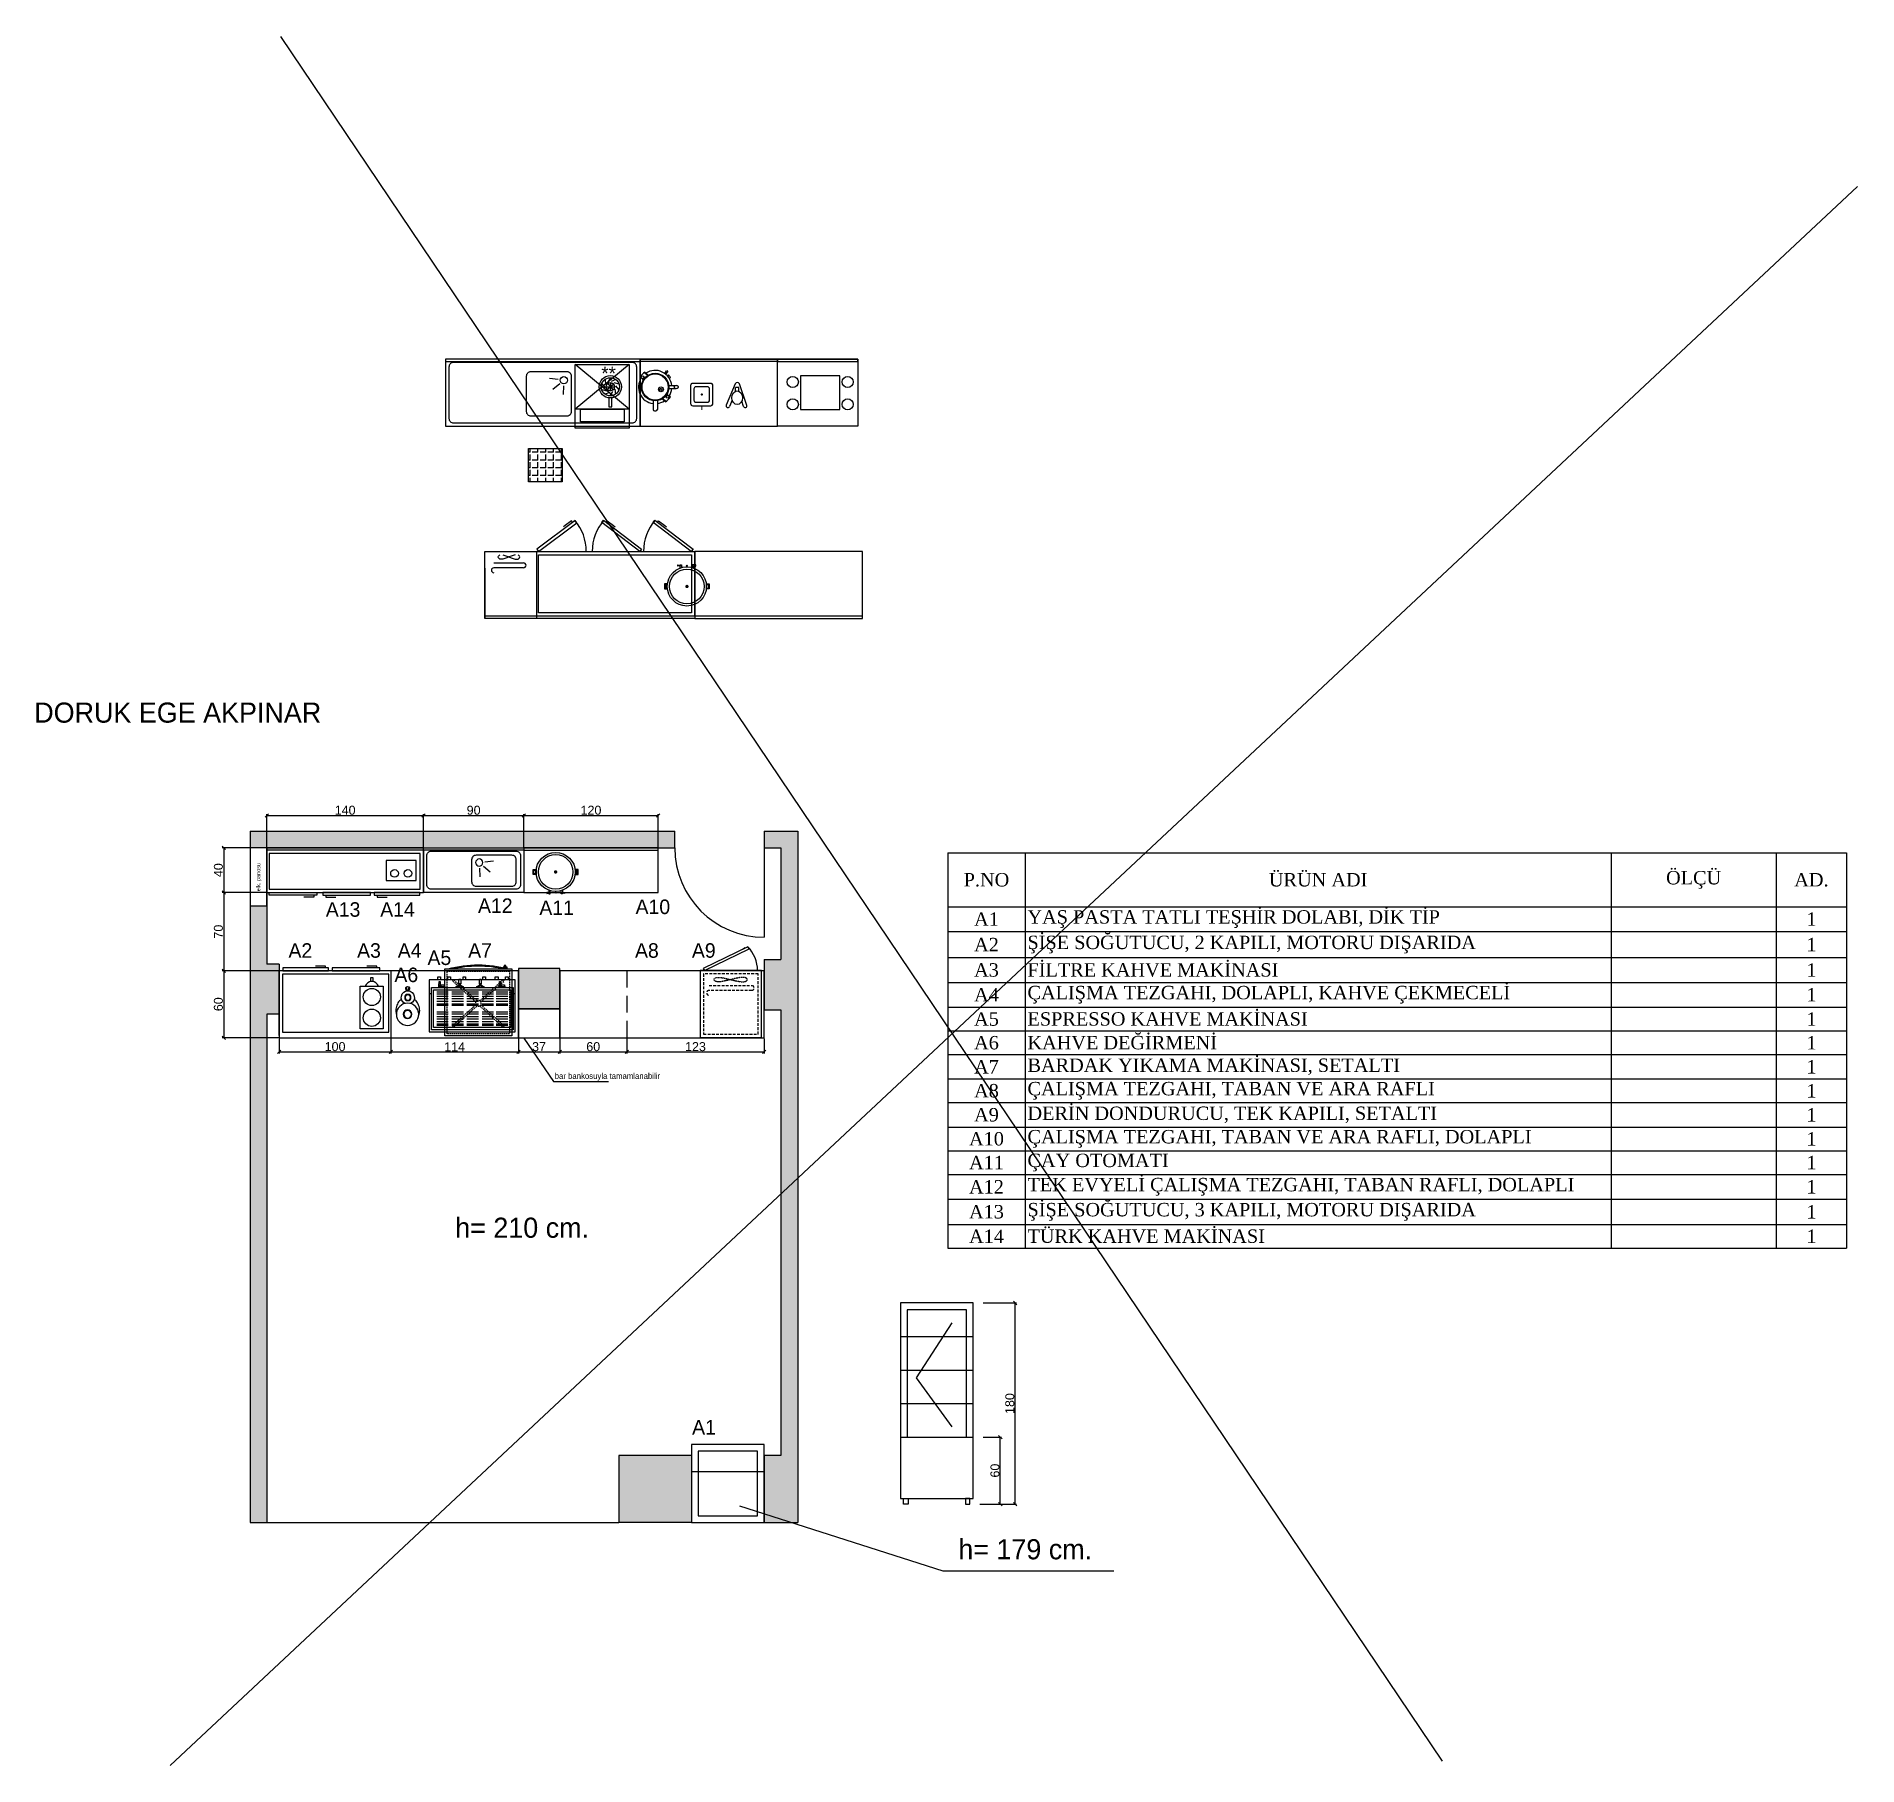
# Model space of a CAD drawing. Header units: millimetres. Extents: x 77277 to 95019, y -59792 to -54320.
# Drawn here: x 77277 to 78907, y -55868 to -54320 of the extents above; entities that cross this region are included whole.
import ezdxf

# ---------------------------------------------------------------- set-up
doc = ezdxf.new("R2010")
doc.units = ezdxf.units.MM
doc.header["$LTSCALE"] = 5
doc.linetypes.add('DASHED', pattern=[0.75, 0.5, -0.25])
for name, color, linetype in [('0D', 1, 'Continuous'), ('0T', 7, 'Continuous'), ('AK', 7, 'Continuous'), ('Kıtc-002 Çizgi', 7, 'Continuous'), ('S2000-002 Çizgi', 7, 'Continuous')]:
    doc.layers.add(name, color=color, linetype=linetype)
doc.layers.add('DUVAR', color=7, linetype='Continuous', lineweight=30)
doc.styles.add('Halil 1', font='times.ttf', dxfattribs={"height": 12})
doc.styles.get("Standard").update_dxf_attribs({"font": 'arial.ttf'})
doc.styles.add('TAKSİM', font='GOTHIC.TTF', dxfattribs={"height": 20})
doc.dimstyles.new('OLCU50', dxfattribs={"dimtxt": 8, "dimasz": 3, "dimexe": 1.25, "dimexo": 0.625, "dimtad": 1, "dimdec": 0, "dimtxsty": 'Standard', "dimblk": 'OBLIQUE', "dimcen": 2.5, "dimclrd": 256, "dimclre": 251, "dimclrt": 25, "dimadec": 0, "dimazin": 0, "dimtfac": 1, "dimtdec": 0, "dimtmove": 0, "dimatfit": 3, "dimldrblk": 'OBLIQUE', "dimfxl": 1, "dimarcsym": 0})

msp = doc.modelspace()

# ---------------------------------------------------------------- texts
at = {"style": 'TAKSİM'}
for s, height, p in [('DORUK EGE AKPINAR', 18, (77275.2, -54934.4)), ('h= 210 cm.', 18, (77651.9, -55395.4)), ('A1', 13, (77863.9, -55571.5))]:
    msp.add_text(s, height=height, dxfattribs=at).set_placement(p)
msp.add_text('elk. panosu', height=3.6, rotation=90, dxfattribs=at).set_placement((77477.5, -55085.3))
at = {"color": 8, "style": 'TAKSİM'}
for s, height, p in [('A13', 13, (77536.1, -55108.1)), ('A14', 13, (77584.8, -55108.1)), ('A12', 13, (77672.3, -55104.7)), ('A11', 13, (77727.2, -55106.6)), ('A10', 13, (77813.3, -55105.7)), ('A2', 13, (77502.7, -55144.8)), ('A3', 13, (77564.1, -55144.8)), ('A4', 13, (77600.5, -55144.8)), ('A5', 13, (77627.1, -55151.3)), ('A7', 13, (77663.5, -55144.8)), ('A8', 13, (77812.8, -55144.8)), ('A9', 13, (77863.7, -55144.8)), ('A6', 13, (77597.5, -55166.6)), ('bar bankosuyla tamamlanabilir', 5.2, (77740.9, -55253.2)), ('h= 179 cm.', 18, (78102.1, -55683.2))]:
    msp.add_text(s, height=height, dxfattribs=at).set_placement(p)

# ---------------------------------------------------------------- blocks, each defined once
blk = doc.blocks.new('*T7')
at = {"color": 0, "linetype": 'ByBlock', "lineweight": -2, "ltscale": 5, "transparency": 16777216}
for p, q in [((0, 0), (804.3, 0)), ((0, 0), (0, -353.7)), ((69.3, 0), (69.3, -353.7)), ((593.5, 0), (593.5, -353.7)), ((741.3, 0), (741.3, -353.7)), ((804.3, 0), (804.3, -353.7)), ((0, -48.2), (804.3, -48.2)), ((0, -70.3), (804.3, -70.3)), ((0, -93.7), (804.3, -93.7)), ((0, -115.9), (804.3, -115.9)), ((0, -138), (804.3, -138)), ((0, -159.3), (804.3, -159.3)), ((0, -180.5), (804.3, -180.5)), ((0, -202.3), (804.3, -202.3)), ((0, -223.5), (804.3, -223.5)), ((0, -245.3), (804.3, -245.3)), ((0, -266.5), (804.3, -266.5)), ((0, -287.8), (804.3, -287.8)), ((0, -309.9), (804.3, -309.9)), ((0, -332.5), (804.3, -332.5)), ((0, -353.7), (804.3, -353.7))]:
    blk.add_line(p, q, dxfattribs=at)
at = {"color": 0, "ltscale": 5, "transparency": 16777216, "char_height": 12, "style": 'Halil 1'}
for s, insert, width, attachment_point in [('ÜRÜN ADI', (331.4, -24.1), 494.265, 5), ('ÖLÇÜ', (667.4, -24.1), 117.737, 5), ('P.NO', (34.6, -24.1), 39.257, 5), ('AD.', (772.8, -24.1), 33.034, 5), ('YAŞ PASTA TATLI TEŞHİR DOLABI, DİK TİP', (71.3, -59.2), 520.265, 4), ('A1', (34.6, -59.2), 65.257, 5), ('1', (772.8, -59.2), 59.034, 5), ('A2', (34.6, -82), 65.257, 5), ('ŞİŞE SOĞUTUCU, 2 KAPILI, MOTORU DIŞARIDA', (71.3, -82), 520.265, 4), ('1', (772.8, -82), 59.034, 5), ('FİLTRE KAHVE MAKİNASI', (71.3, -104.8), 520.265, 4), ('A3', (34.6, -104.8), 65.257, 5), ('1', (772.8, -104.8), 59.034, 5), ('A4', (34.6, -126.9), 65.257, 5), ('ÇALIŞMA TEZGAHI, DOLAPLI, KAHVE ÇEKMECELİ', (71.3, -126.9), 520.265, 4), ('1', (772.8, -126.9), 59.034, 5), ('A5', (34.6, -148.7), 65.257, 5), ('ESPRESSO KAHVE MAKİNASI', (71.3, -148.7), 520.265, 4), ('1', (772.8, -148.7), 59.034, 5), ('KAHVE DEĞİRMENİ', (71.3, -169.9), 520.265, 4), ('A6', (34.6, -169.9), 65.257, 5), ('1', (772.8, -169.9), 59.034, 5), ('A7', (34.6, -191.4), 65.257, 5), ('BARDAK YIKAMA MAKİNASI, SETALTI ', (71.3, -191.4), 520.265, 4), ('1', (772.8, -191.4), 59.034, 5), ('A8', (34.6, -212.9), 65.257, 5), ('ÇALIŞMA TEZGAHI, TABAN VE ARA RAFLI', (71.3, -212.9), 520.265, 4), ('1', (772.8, -212.9), 59.034, 5), ('DERİN DONDURUCU, TEK KAPILI, SETALTI', (71.3, -234.4), 520.265, 4), ('A9', (34.6, -234.4), 65.257, 5), ('1', (772.8, -234.4), 59.034, 5), ('A10', (34.6, -255.9), 65.257, 5), ('ÇALIŞMA TEZGAHI, TABAN VE ARA RAFLI, DOLAPLI', (71.3, -255.9), 520.265, 4), ('1', (772.8, -255.9), 59.034, 5), ('A11', (34.6, -277.1), 65.257, 5), ('ÇAY OTOMATI', (71.3, -277.1), 520.265, 4), ('1', (772.8, -277.1), 59.034, 5), ('A12', (34.6, -298.8), 65.257, 5), ('TEK EVYELİ ÇALIŞMA TEZGAHI, TABAN RAFLI, DOLAPLI', (71.3, -298.8), 520.265, 4), ('1', (772.8, -298.8), 59.034, 5), ('A13', (34.6, -321.2), 65.257, 5), ('ŞİŞE SOĞUTUCU, 3 KAPILI, MOTORU DIŞARIDA ', (71.3, -321.2), 520.265, 4), ('1', (772.8, -321.2), 59.034, 5), ('A14', (34.6, -343.1), 65.257, 5), ('TÜRK KAHVE MAKİNASI', (71.3, -343.1), 520.265, 4), ('1', (772.8, -343.1), 59.034, 5)]:
    blk.add_mtext(s, dxfattribs=dict(at, insert=insert, width=width, attachment_point=attachment_point))
blk = doc.blocks.new('espresso_2grup')
at = {"layer": '0D'}
for p, q in [((-21.3, 15.5), (-31.6, 15.5)), ((-31.6, 14), (-21.3, 14)), ((-31.6, 11.8), (-21.3, 11.8)), ((-31.6, 9.6), (-21.3, 9.6)), ((-31.6, 7.4), (-21.3, 7.4)), ((-31.6, 5.1), (-21.3, 5.1)), ((-31.6, 3.3), (-21.3, 3.3)), ((-7.8, 15.5), (-18.1, 15.5)), ((-18.1, 14), (-7.8, 14)), ((-18.1, 11.8), (-7.8, 11.8)), ((-18.1, 9.6), (-7.8, 9.6)), ((-18.1, 7.4), (-7.8, 7.4)), ((-18.1, 5.1), (-7.8, 5.1)), ((-18.1, 3.3), (-7.8, 3.3)), ((5.6, 15.5), (-4.6, 15.5)), ((-4.6, 14), (5.6, 14)), ((-4.6, 11.8), (5.6, 11.8)), ((-4.6, 9.6), (5.6, 9.6)), ((-4.6, 7.4), (5.6, 7.4)), ((-4.6, 5.1), (5.6, 5.1)), ((-4.6, 3.3), (5.6, 3.3)), ((19.1, 15.5), (8.9, 15.5)), ((8.9, 14), (19.1, 14)), ((8.9, 11.8), (19.1, 11.8)), ((8.9, 9.6), (19.1, 9.6)), ((8.9, 7.4), (19.1, 7.4)), ((8.9, 5.1), (19.1, 5.1)), ((8.9, 3.3), (19.1, 3.3)), ((32, 15.5), (21.7, 15.5)), ((21.7, 14), (32, 14)), ((21.7, 11.8), (32, 11.8)), ((21.7, 9.6), (32, 9.6)), ((21.7, 7.4), (32, 7.4)), ((21.7, 5.1), (32, 5.1)), ((21.7, 3.3), (32, 3.3)), ((-21.3, -2.4), (-31.6, -2.4)), ((-31.6, -4.1), (-21.3, -4.1)), ((-31.6, -6.3), (-21.3, -6.3)), ((-31.6, -8.6), (-21.3, -8.6)), ((-31.6, -10.8), (-21.3, -10.8)), ((-31.6, -13), (-21.3, -13)), ((-31.6, -14.6), (-21.3, -14.6)), ((-7.8, -2.4), (-18.1, -2.4)), ((-18.1, -4.1), (-7.8, -4.1)), ((-18.1, -6.3), (-7.8, -6.3)), ((-18.1, -8.6), (-7.8, -8.6)), ((-18.1, -10.8), (-7.8, -10.8)), ((-18.1, -13), (-7.8, -13)), ((-18.1, -14.6), (-7.8, -14.6)), ((5.6, -2.4), (-4.6, -2.4)), ((-4.6, -4.1), (5.6, -4.1)), ((-4.6, -6.3), (5.6, -6.3)), ((-4.6, -8.6), (5.6, -8.6)), ((-4.6, -10.8), (5.6, -10.8)), ((-4.6, -13), (5.6, -13)), ((-4.6, -14.6), (5.6, -14.6)), ((19.1, -2.4), (8.9, -2.4)), ((8.9, -4.1), (19.1, -4.1)), ((8.9, -6.3), (19.1, -6.3)), ((8.9, -8.6), (19.1, -8.6)), ((8.9, -10.8), (19.1, -10.8)), ((8.9, -13), (19.1, -13)), ((8.9, -14.6), (19.1, -14.6)), ((32, -2.4), (21.7, -2.4)), ((21.7, -4.1), (32, -4.1)), ((21.7, -6.3), (32, -6.3)), ((21.7, -8.6), (32, -8.6)), ((21.7, -10.8), (32, -10.8)), ((21.7, -13), (32, -13)), ((21.7, -14.6), (32, -14.6))]:
    blk.add_line(p, q, dxfattribs=at)
for centre in [(-11.1, -17), (7.4, -17)]:
    blk.add_arc(centre, 2.96, 212.0817, 327.9183, dxfattribs=at)
at = {"layer": '0T'}
for p, q in [((-38.5, -13.3), (-36.4, -13.3)), ((36.7, -13.3), (38.5, -13.3)), ((-29.8, -18.5), (-29.8, -21.6)), ((-28.9, -18.5), (-29.8, -18.5)), ((-29.4, -22), (-29.4, -23.8)), ((-29.4, -23.8), (-28.5, -23.8)), ((-28.9, -21.2), (-28.9, -18.5)), ((-28.5, -23.8), (-28.5, -21.6)), ((24.2, -18.5), (24.2, -21.6)), ((25.1, -18.5), (24.2, -18.5)), ((24.6, -22), (24.6, -23.8)), ((24.6, -23.8), (25.5, -23.8)), ((25.1, -21.2), (25.1, -18.5)), ((25.5, -23.8), (25.5, -21.6))]:
    blk.add_line(p, q, dxfattribs=at)
for points in [[(-38.5, -25.5), (-38.5, 21), (38.5, 21), (38.5, -25.5)], [(-36.4, -18.5), (36.7, -18.5), (36.7, 19.3), (-36.4, 19.3)], [(-34.4, -16.5), (34.7, -16.5), (34.7, 17.3), (-34.4, 17.3)], [(-30.6, -25.5), (-30.6, -28.1), (-28.3, -28.1), (-28.3, -25.5)], [(-28.8, -18.5), (-28.8, -19.3), (-24.1, -19.3), (-24.1, -18.5)], [(-27.8, -19.3), (-27.8, -21), (-25, -21), (-25, -19.3)], [(-21.6, -25.5), (-21.6, -28.1), (-19.2, -28.1), (-19.2, -25.5)], [(-11.8, -21.8), (-11.8, -26), (-10.2, -26), (-10.2, -21.8)], [(-11.5, -20.6), (-11.5, -21.8), (-10.6, -21.8), (-10.6, -20.6)], [(-8.1, -25.5), (-8.1, -28.1), (-5.8, -28.1), (-5.8, -25.5)], [(6.6, -21.8), (6.6, -26), (8.2, -26), (8.2, -21.8)], [(7, -20.6), (7, -21.8), (7.9, -21.8), (7.9, -20.6)], [(9.7, -25.5), (9.7, -28.1), (12, -28.1), (12, -25.5)], [(20.8, -25.5), (20.8, -28.1), (23.2, -28.1), (23.2, -25.5)], [(25.2, -18.5), (25.2, -19.3), (29.9, -19.3), (29.9, -18.5)], [(26.2, -19.3), (26.2, -21), (29.1, -21), (29.1, -19.3)], [(29.9, -25.5), (29.9, -28.1), (32.2, -28.1), (32.2, -25.5)]]:
    blk.add_lwpolyline(points, close=True, dxfattribs=at)
for centre, radius, start, end in [((-29.6, -21.6), 0.2, 180, 265.8055), ((-29.6, -22), 0.2, 0, 85.8055), ((-11.1, -17), 3.7, 205.1444, 334.8556), ((7.4, -17), 3.7, 205.1444, 334.8556), ((24.4, -21.6), 0.2, 180, 265.8055), ((24.4, -22), 0.2, 0, 85.8055), ((25.3, -21.2), 0.2, 180, 265.8058), ((25.3, -21.6), 0.2, 0, 85.8058)]:
    blk.add_arc(centre, radius, start, end, dxfattribs=at)
at = {"layer": 'AK'}
for centre, start, end in [((-28.7, -21.2), 180, 265.8058), ((-28.7, -21.6), 0, 85.8058)]:
    blk.add_arc(centre, 0.2, start, end, dxfattribs=at)
blk = doc.blocks.new('degirmen')
at = {"layer": '0D'}
for points in [[(1.3, -14.3), (1.3, -14.9), (-1.5, -14.9), (-1.5, -14.3)], [(-0.8, -14.9), (-0.8, -17.3), (-1.1, -17.3), (-1.1, -14.9)], [(0.9, -14.9), (0.9, -17.3), (0.6, -17.3), (0.6, -14.9)]]:
    blk.add_lwpolyline(points, dxfattribs=at)
for centre, radius in [((-0.1, 6.5), 3.87), ((-0.1, 6.5), 3.35), ((0.1, -8.5), 2.81), ((0.1, -8.5), 2.45)]:
    blk.add_circle(centre, radius, dxfattribs=at)
for start, end in [(127.2241, 54.179), (65.4662, 115.7795)]:
    blk.add_arc((-0.1, -16.8), 1.65, start, end, dxfattribs=at)
at = {"layer": '0T'}
for points in [[(-5.7, -7, -0.054984), (-7.4, -5.4, -0.093867), (-9.7, -1.6, -0.088672), (-10.6, 3, -0.067491), (-10.1, 6.6, -0.093867)], [(9.9, 7.5, -0.085751), (10.7, 3, -0.088672), (9.8, -1.6, -0.093867), (7.6, -5.4, -0.054985), (5.8, -7, -0.109161)]]:
    blk.add_lwpolyline(points, format="xyb", dxfattribs=at)
blk.add_circle((-0.1, 6.5), 10, dxfattribs=at)
blk.add_arc((0.1, -8.5), 5.95, 115.6161, 65.321, dxfattribs=at)
blk = doc.blocks.new('A$C723D60DA')
at = {"layer": 'S2000-002 Çizgi'}
for points in [[(0, 3.7), (60, 3.7), (60, 63.7), (0, 63.7)], [(53.2, 2.2), (54.6, 2.2), (54.6, 0.7), (53.2, 0.7)]]:
    blk.add_lwpolyline(points, close=True, dxfattribs=at)
at = {"layer": 'S2000-002 Çizgi', "linetype": 'DASHED', "ltscale": 0.5}
blk.add_lwpolyline([(2, 5.7), (58, 5.7), (58, 61.7), (2, 61.7)], close=True, dxfattribs=at)
for points in [[(6.8, 54.6), (7.9, 55.7)], [(6.8, 54.6), (27.7, 35.8)], [(7.9, 55.7), (28.7, 36.9)], [(31.4, 36.9), (52.1, 55.7)], [(32.4, 35.9), (53.2, 54.6)], [(52.1, 55.7), (53.2, 54.6)], [(27.6, 33.2), (6.8, 14.4)], [(32.3, 33.2), (53.2, 14.4)], [(28.6, 32.1), (7.9, 13.4)], [(31.3, 32.2), (52.1, 13.4)], [(7.9, 13.4), (6.8, 14.4)], [(52.1, 13.4), (53.2, 14.4)]]:
    blk.add_lwpolyline(points, dxfattribs=at)
at = {"layer": 'S2000-002 Çizgi'}
for points in [[(52.2, 3.2), (52.2, 3.7), (55.9, 3.7)], [(55.9, 3.3), (55.9, 2.2), (52.2, 2.2)]]:
    blk.add_lwpolyline(points, dxfattribs=at)
at = {"layer": 'S2000-002 Çizgi', "linetype": 'DASHED', "ltscale": 0.5}
blk.add_circle((30, 34.5), 2.67, dxfattribs=at)
at = {"layer": 'S2000-002 Çizgi'}
for centre, radius, start, end in [((29.9, 100.6), 100.6, 254.4941, 285.5059), ((29.9, 109.5), 108.5, 257.2819, 282.7181)]:
    blk.add_arc(centre, radius, start, end, dxfattribs=at)
blk = doc.blocks.new('A$C3C3A6592')
at = {"layer": 'S2000-002 Çizgi'}
for points in [[(0, 57), (48.3, 16.9)], [(0, 16.9), (48.3, 57)], [(0, 16.9), (48.3, 16.9)]]:
    blk.add_lwpolyline(points, dxfattribs=at)
for points in [[(0, 0), (48.3, 0), (48.3, 57), (0, 57)], [(4.6, 5.6), (43.7, 5.6), (43.7, 16.9), (4.6, 16.9)]]:
    blk.add_lwpolyline(points, close=True, dxfattribs=at)
blk.add_text('**', height=12, dxfattribs=at).set_placement((11.9, 43))
blk = doc.blocks.new('A$C0D0247C1')
at = {"layer": 'Kıtc-002 Çizgi'}
for points in [[(2, 0), (18, 0, 0.414214), (20, 2), (20, 18, 0.414214), (18, 20), (2, 20, 0.414214), (0, 18), (0, 2, 0.414214)], [(5, 3), (15, 3, 0.414214), (17, 5), (17, 15, 0.414214), (15, 17), (5, 17, 0.414214), (3, 15), (3, 5, 0.414214)]]:
    blk.add_lwpolyline(points, format="xyb", close=True, dxfattribs=at)
at = {"layer": 'Kıtc-002 Çizgi', "const_width": 1}
blk.add_lwpolyline([(9.5, 10.1, 1), (10.5, 10.1, 1)], format="xyb", close=True, dxfattribs=at)
blk.add_lwpolyline([(20, 10), (23.9, 10)], dxfattribs=at)
blk = doc.blocks.new('A$C2B7B2AEF')
at = {"layer": 'S2000-002 Çizgi'}
for p, q in [((7.9, 31.5), (5.1, 34.2)), ((8.5, 31.8), (5.6, 34.6)), ((23.4, 33.5), (25.1, 35.8)), ((24.4, 32.7), (26.1, 35)), ((26.1, 35.4), (25.6, 35.8)), ((1.5, 29.6), (1.2, 29.9)), ((2.5, 30.7), (1.5, 29.6)), ((4.4, 29.1), (3.4, 27.8)), ((4, 27.2), (3.4, 27.8)), ((25.7, 31.4), (26.7, 32.2)), ((27.1, 22.6), (33.7, 22.6)), ((27.1, 20), (33.7, 20)), ((27.6, 28.9), (28.7, 29.7)), ((12.9, 9.1), (12.9, 1.3)), ((14.2, 0), (15.5, 0)), ((16.8, 9.1), (16.8, 1.3)), ((21.2, 10.7), (24.1, 8)), ((21.8, 11.1), (24.6, 8.4)), ((25.3, 13.5), (26.3, 14.8)), ((25.6, 15.4), (26.3, 14.8)), ((27.2, 11.9), (28.1, 13)), ((28.1, 13), (28.5, 12.6))]:
    blk.add_line(p, q, dxfattribs=at)
for centre, radius in [((14.8, 21.3), 12.3), ((14.8, 21.3), 11.7), ((3.5, 30), 1.28), ((20, 19.2), 2.18), ((20, 19.2), 0.896), ((26.1, 12.6), 1.28)]:
    blk.add_circle(centre, radius, dxfattribs=at)
for centre, radius, start, end in [((14.8, 21.3), 16.2, 124.8183, 147.6606), ((14.8, 21.3), 14.9, 4.9348, 123.8208), ((25.4, 35.6), 0.32, 52.57, 142.57), ((25.9, 35.2), 0.32, 322.57, 52.57), ((14.8, 21.3), 14.9, 146.7276, 262.5863), ((14.8, 21.3), 16.2, 31.2104, 42.5747), ((14.8, 21.3), 14.9, 326.7276, 355.0652), ((32.3, 21.3), 0.64, 129.4184, 230.5816), ((34.2, 19), 3.62, 98.2247, 129.4184), ((34.2, 23.6), 3.62, 230.5816, 261.7753), ((33.2, 19), 3.62, 50.5816, 81.7753), ((33.2, 23.6), 3.62, 278.2247, 309.4184), ((35.1, 21.3), 0.64, 309.4184, 50.5816), ((14.2, 1.3), 1.28, 180, 270), ((15.5, 1.3), 1.28, 270, 0), ((14.8, 21.3), 14.9, 277.4137, 303.8208), ((14.8, 21.3), 16.2, 304.8183, 327.6606)]:
    blk.add_arc(centre, radius, start, end, dxfattribs=at)
blk = doc.blocks.new('A$C4AF1199D')
at = {"layer": 'S2000-002 Çizgi'}
for points in [[(2.4, 20.6), (5.4, 17.1)], [(5.4, 24.6), (5.8, 20)], [(6.3, 18), (13.8, 18)], [(12.6, 19.9), (7.1, 15.7)], [(7.7, 21), (12.4, 15.2)], [(10.2, 26.1), (7.8, 22.2)], [(10.2, 21.2), (10, 14.2)], [(14.9, 24.5), (10.7, 22.7)], [(17.8, 20.4), (13.4, 21.5)], [(17.8, 15.4), (14.8, 18.9)], [(2.3, 15.6), (6.8, 14.5)], [(5.2, 11.5), (9.5, 13.3)], [(10, 9.9), (12.4, 13.8)], [(14.8, 11.4), (14.4, 16)]]:
    blk.add_lwpolyline(points, dxfattribs=at)
blk.add_lwpolyline([(8.8, 0), (11.3, 0), (11.3, 8), (8.8, 8)], close=True, dxfattribs=at)
for radius in [10, 8.12, 3.75]:
    blk.add_circle((10, 18), radius, dxfattribs=at)
blk = doc.blocks.new('A$C7D36761A')
at = {"layer": 'S2000-002 Çizgi'}
for points in [[(0, 20.5), (6.6, 1.2, 0.691141), (10.4, 1.1), (18.3, 20.3)], [(2.8, 21.4), (4.5, 16.8, 0.691141)]]:
    blk.add_lwpolyline(points, format="xyb", dxfattribs=at)
for points in [[(13.1, 15.7), (15.5, 21.4)], [(7.1, 7.7), (7.1, 4.4)], [(7.1, 4.4), (10.1, 4.4)], [(10.1, 7.7), (10.1, 4.4)]]:
    blk.add_lwpolyline(points, dxfattribs=at)
for centre, start, end in [((1.4, 21), 18.9768, 198.9768), ((16.9, 20.9), 337.5765, 157.5765)]:
    blk.add_arc(centre, 1.5, start, end, dxfattribs=at)
blk.add_ellipse((8.6, 13.6), major_axis=(0, -6.18), ratio=0.781319, dxfattribs=at)
blk = doc.blocks.new('A$C199769C9')
at = {"layer": 'S2000-002 Çizgi'}
for points in [[(2.5, 17.2), (0, 17.2), (0, 21.7), (2.5, 21.7)], [(2, 17.7), (0.5, 17.7), (0.5, 21.2), (2, 21.2)], [(37.5, 17.2), (40, 17.2), (40, 21.7), (37.5, 21.7)], [(38, 17.7), (39.5, 17.7), (39.5, 21.2), (38, 21.2)], [(12, 0.2), (14.6, 0.4), (14.6, 1), (12, 1.2)], [(28, 0.2), (25.4, 0.4), (25.4, 1), (28, 1.2)]]:
    blk.add_lwpolyline(points, close=True, dxfattribs=at)
at = {"layer": 'S2000-002 Çizgi', "const_width": 1.5}
blk.add_lwpolyline([(19.2, 19.5, 1), (20.7, 19.5, 1)], format="xyb", close=True, dxfattribs=at)
at = {"layer": 'S2000-002 Çizgi'}
for points in [[(13.9, 3.1), (13.9, 1.1)], [(13.9, 0), (15, 0), (15, 2.7)], [(13.9, 0.4), (13.9, 0)], [(20, 1.5), (20, 2)], [(26, 0), (24.9, 0), (24.9, 2.7)], [(26, 3), (26, 1.1)], [(26, 0.4), (26, 0)]]:
    blk.add_lwpolyline(points, dxfattribs=at)
for centre, radius in [((20, 19.5), 17.5), ((20, 19.5), 15.5), ((20.1, 1), 0.469)]:
    blk.add_circle(centre, radius, dxfattribs=at)
blk = doc.blocks.new('A$C3DDB3116')
at = {"layer": 'S2000-002 Çizgi'}
blk.add_lwpolyline([(0, 45.9), (20.5, 45.9), (20.5, 7.9), (0, 7.9), (0, 45.9)], dxfattribs=at)
blk.add_lwpolyline([(9.3, 3.7), (11.2, 3.7), (11.2, 0), (9.3, 0)], close=True, dxfattribs=at)
for centre in [(10.2, 36.1), (10.2, 17.5)]:
    blk.add_circle(centre, 7.7, dxfattribs=at)
blk.add_arc((10.2, 10.1), 6.37, 199.6345, 340.3655, dxfattribs=at)
blk = doc.blocks.new('A$C34EC4B2C')
at = {"layer": 'S2000-002 Çizgi'}
for p, q in [((80.8, 87.7), (46.6, 62.1)), ((48.1, 60), (82.4, 85.6)), ((71.9, 83.1), (70.5, 82)), ((77.6, 87.3), (71.9, 83.1)), ((78.6, 86), (77.6, 87.3)), ((82.4, 85.6), (80.8, 87.7)), ((104.7, 85.8), (106.2, 87.8)), ((138.8, 60), (104.7, 85.8)), ((106.2, 87.8), (140.3, 62)), ((108.4, 86.1), (109.4, 87.4)), ((109.4, 87.4), (115.1, 83.2)), ((115.1, 83.2), (116.5, 82.1)), ((150.6, 85.8), (152.2, 87.8)), ((184.7, 60), (150.6, 85.8)), ((152.2, 87.8), (186.3, 62)), ((154.4, 86.1), (155.4, 87.4)), ((155.4, 87.4), (161.1, 83.2)), ((161.1, 83.2), (162.5, 82.1)), ((0, 0), (0, 60)), ((0, 60), (188, 60)), ((8, 49.7), (34.7, 49.7)), ((12, 55), (12.2, 55.7)), ((12.2, 54.2), (12, 55)), ((12.2, 55.7), (12.7, 56.3)), ((12.7, 53.6), (12.2, 54.2)), ((12.7, 56.3), (13.5, 56.8)), ((13.5, 53.1), (12.7, 53.6)), ((14.6, 53), (13.5, 53.1)), ((16.1, 53.1), (14.6, 53)), ((16.1, 56.8), (17.8, 56.3)), ((17.8, 53.6), (16.1, 53.1)), ((17.8, 56.3), (19.6, 55.7)), ((19.6, 54.2), (17.8, 53.6)), ((19.6, 55.7), (21.6, 55)), ((21.6, 55), (19.6, 54.2)), ((23.5, 55.7), (21.6, 55)), ((21.6, 55), (23.5, 54.2)), ((25.4, 56.3), (23.5, 55.7)), ((23.5, 54.2), (25.4, 53.6)), ((27.1, 56.8), (25.4, 56.3)), ((25.4, 53.6), (27.1, 53.1)), ((27.1, 53.1), (28.6, 53)), ((28.6, 53), (29.7, 53.1)), ((30.5, 56.3), (29.7, 56.8)), ((29.7, 53.1), (30.5, 53.6)), ((31, 55.7), (30.5, 56.3)), ((30.5, 53.6), (31, 54.2)), ((31.2, 55), (31, 55.7)), ((31, 54.2), (31.2, 55)), ((46.1, 60), (46.1, 0)), ((46.6, 62.1), (48.1, 60)), ((48, 5), (48, 57)), ((48, 57), (185, 57)), ((140.3, 62), (138.8, 60)), ((186.3, 62), (184.7, 60)), ((185, 57), (185, 5)), ((188, 2), (188, 60)), ((188, 60), (188, 0)), ((34.7, 45.3), (8, 45.3)), ((188, 2), (0, 2)), ((185, 5), (48, 5)), ((188, 0), (0, 0))]:
    blk.add_line(p, q, dxfattribs=at)
for centre, radius, start, end in [((48.1, 60), 42.7, 0, 40.245), ((138.8, 60), 42.7, 139.4908, 180), ((184.7, 60), 42.7, 139.4908, 180), ((34.7, 47.5), 2.17, 270, 90), ((8, 43.1), 2.17, 90, 270)]:
    blk.add_arc(centre, radius, start, end, dxfattribs=at)
blk = doc.blocks.new('_Oblique')
at = {"color": 0, "linetype": 'ByBlock', "lineweight": -2}
blk.add_line((-0.5, -0.5), (0.5, 0.5), dxfattribs=at)
blk = doc.blocks.new('*D17')
at = {"color": 251, "lineweight": -2, "ltscale": 5, "transparency": 16777216}
for p, q in [((78124.3, -55573.8), (78140.9, -55573.8)), ((78121.5, -55633.8), (78140.9, -55633.8))]:
    blk.add_line(p, q, dxfattribs=at)
at = {"lineweight": -2, "ltscale": 5, "transparency": 16777216}
blk.add_line((78139.7, -55633.8), (78139.7, -55573.8), dxfattribs=at)
at = {"layer": 'Defpoints', "color": 0, "ltscale": 5, "transparency": 16777216}
for p in [(78123.7, -55573.8), (78139.7, -55573.8), (78120.8, -55633.8)]:
    blk.add_point(p, dxfattribs=at)
at = {"lineweight": -2, "ltscale": 5, "transparency": 16777216, "xscale": 3, "yscale": 3, "zscale": 3}
for p, rotation in [((78139.7, -55573.8), 90), ((78139.7, -55633.8), 270)]:
    blk.add_blockref('_Oblique', p, dxfattribs=dict(at, rotation=rotation))
at = {"color": 25, "ltscale": 5, "transparency": 16777216, "insert": (78134.9, -55603.8), "char_height": 8, "attachment_point": 5, "rotation": 90}
blk.add_mtext('60', dxfattribs=at)
blk = doc.blocks.new('*D18')
at = {"color": 251, "lineweight": -2, "ltscale": 5, "transparency": 16777216}
for p, q in [((78124.3, -55453.8), (78154.1, -55453.8)), ((78121.5, -55633.8), (78154.1, -55633.8))]:
    blk.add_line(p, q, dxfattribs=at)
at = {"lineweight": -2, "ltscale": 5, "transparency": 16777216}
blk.add_line((78152.9, -55633.8), (78152.9, -55453.8), dxfattribs=at)
at = {"layer": 'Defpoints', "color": 0, "ltscale": 5, "transparency": 16777216}
for p in [(78123.7, -55453.8), (78152.9, -55453.8), (78120.8, -55633.8)]:
    blk.add_point(p, dxfattribs=at)
at = {"lineweight": -2, "ltscale": 5, "transparency": 16777216, "xscale": 3, "yscale": 3, "zscale": 3}
for p, rotation in [((78152.9, -55453.8), 90), ((78152.9, -55633.8), 270)]:
    blk.add_blockref('_Oblique', p, dxfattribs=dict(at, rotation=rotation))
at = {"color": 25, "ltscale": 5, "transparency": 16777216, "insert": (78148.2, -55543.8), "char_height": 8, "attachment_point": 5, "rotation": 90}
blk.add_mtext('180', dxfattribs=at)
blk = doc.blocks.new('A$C054670DC')
at = {"layer": 'S2000-002 Çizgi'}
for p, q in [((140, 44.2), (0, 44.2)), ((0, 4.2), (0, 44.2)), ((140, 42.2), (0, 42.2)), ((137, 39.2), (1.9, 39.2)), ((1.9, 39.2), (1.9, 7.2)), ((137, 7.2), (137, 39.2)), ((140, 4.2), (140, 44.2)), ((140, 42.2), (140, 4.2)), ((0, 4.2), (140, 4.2)), ((1.9, 7.2), (137, 7.2)), ((2, 1.7), (2, 4.2)), ((2, 4.2), (44.8, 4.2)), ((44.8, 1.7), (2, 1.7)), ((42, 1.7), (42, 0)), ((44.8, 4.2), (44.8, 1.7)), ((92.7, 4.2), (49.9, 4.2)), ((49.9, 4.2), (49.9, 1.7)), ((49.9, 1.7), (92.7, 1.7)), ((52.7, 1.7), (52.7, 0)), ((92.7, 1.7), (92.7, 4.2)), ((136.7, 4.2), (95.9, 4.2)), ((95.9, 4.2), (95.9, 1.7)), ((95.9, 1.7), (136.7, 1.7)), ((98.7, 1.7), (98.7, 0)), ((136.7, 1.7), (136.7, 4.2)), ((34.9, 0), (33.1, 0)), ((42, 0), (34.9, 0)), ((52.7, 0), (59.8, 0)), ((59.8, 0), (61.6, 0)), ((98.7, 0), (105.8, 0)), ((105.8, 0), (107.6, 0))]:
    blk.add_line(p, q, dxfattribs=at)
blk = doc.blocks.new('A$C36D13FF7')
at = {"layer": 'S2000-002 Çizgi'}
for p, q in [((35.1, 27.3), (27.3, 28.4)), ((35.1, 27.3), (27.3, 28.4)), ((36.3, 23.5), (30.2, 18.5)), ((36.3, 23.5), (30.2, 18.5)), ((39.7, 21.9), (39.5, 14))]:
    blk.add_line(p, q, dxfattribs=at)
for points in [[(0, 0), (90, 0), (90, 40), (0, 40)], [(0, 38), (90, 38), (90, 40), (0, 40)], [(0, 0), (90, 0), (90, 40), (0, 40)], [(0, 38), (90, 38), (90, 40), (0, 40)]]:
    blk.add_lwpolyline(points, close=True, dxfattribs=at)
for points in [[(7, 3), (83, 3, 0.414214), (87, 7), (87, 33, 0.414214), (83, 37), (7, 37, 0.414214), (3, 33), (3, 7, 0.414214)], [(7, 3), (83, 3, 0.414214), (87, 7), (87, 33, 0.414214), (83, 37), (7, 37, 0.414214), (3, 33), (3, 7, 0.414214)], [(42.8, 5.7), (10.8, 5.7, -0.414214), (6.8, 9.7), (6.8, 29.3, -0.414214), (10.8, 33.3), (42.8, 33.3, -0.414214), (46.8, 29.3), (46.8, 9.7, -0.414214)], [(42.8, 5.7), (10.8, 5.7, -0.414214), (6.8, 9.7), (6.8, 29.3, -0.414214), (10.8, 33.3), (42.8, 33.3, -0.414214), (46.8, 29.3), (46.8, 9.7, -0.414214)]]:
    blk.add_lwpolyline(points, format="xyb", close=True, dxfattribs=at)
blk.add_circle((40, 26.8), 3.19, dxfattribs=at)
blk.add_circle((40, 26.8), 3.19, dxfattribs=at)
blk = doc.blocks.new('A$C0C8D6561')
at = {"layer": 'S2000-002 Çizgi'}
for points in [[(52.1, 81.3), (12, 61.8), (13.3, 60), (53.4, 79.5)], [(64.4, 60), (9.4, 60), (9.4, 0), (64.4, 0)]]:
    blk.add_lwpolyline(points, close=True, dxfattribs=at)
at = {"layer": 'S2000-002 Çizgi', "const_width": 0.36}
blk.add_lwpolyline([(50.2, 79.9), (49.4, 81), (44.5, 77.6), (43.3, 76.7)], dxfattribs=at)
at = {"layer": 'S2000-002 Çizgi', "linetype": 'DASHED'}
blk.add_lwpolyline([(61.4, 57), (12.4, 57), (12.4, 3), (61.4, 3)], close=True, dxfattribs=at)
at = {"layer": 'S2000-002 Çizgi', "linetype": 'DASHED', "ltscale": 0.1}
blk.add_lwpolyline([(47.5, 53.9), (45.3, 53.8), (42.6, 53.3), (39.7, 52.7), (36.7, 51.9), (33.7, 51.2), (30.8, 50.6), (28.2, 50.1), (25.9, 49.9), (24.1, 50.1), (22.9, 50.6), (22.1, 51.2), (21.9, 51.9), (22.1, 52.7), (22.9, 53.3), (24.1, 53.8), (25.9, 53.9), (28.2, 53.8), (30.8, 53.3), (33.7, 52.7), (36.7, 51.9), (39.7, 51.2), (42.6, 50.6), (45.3, 50.1), (47.5, 49.9), (49.3, 50.1), (50.6, 50.6), (51.3, 51.2), (51.6, 51.9), (51.3, 52.7), (50.6, 53.3), (49.3, 53.8)], close=True, dxfattribs=at)
at = {"layer": 'S2000-002 Çizgi', "linetype": 'DASHED'}
for points in [[(55.5, 42.3), (17.4, 42.3, 1), (17.4, 37.9)], [(17.4, 46.6), (55.5, 46.6, -1), (55.5, 42.3)]]:
    blk.add_lwpolyline(points, format="xyb", dxfattribs=at)
at = {"layer": 'S2000-002 Çizgi'}
blk.add_arc((30.4, 59.9), 30.4, 0.2095, 44.6311, dxfattribs=at)
blk = doc.blocks.new('A$C5EA9037E')
at = {"ltscale": 5}
blk.add_lwpolyline([(0, 0), (27, 0), (27, 18), (0, 18)], close=True, dxfattribs=at)
for centre in [(7.5, 6.4), (19.5, 6.4)]:
    blk.add_circle(centre, 3.44, dxfattribs=at)
blk = doc.blocks.new('*D20')
at = {"color": 251, "lineweight": -2, "ltscale": 5, "transparency": 16777216}
for p, q in [((77482.8, -55046.4), (77443.5, -55046.4)), ((77482.8, -55086.4), (77443.5, -55086.4))]:
    blk.add_line(p, q, dxfattribs=at)
at = {"lineweight": -2, "ltscale": 5, "transparency": 16777216}
blk.add_line((77444.8, -55046.4), (77444.8, -55086.4), dxfattribs=at)
at = {"layer": 'Defpoints', "color": 0, "ltscale": 5, "transparency": 16777216}
for p in [(77483.4, -55046.4), (77444.8, -55086.4), (77483.4, -55086.4)]:
    blk.add_point(p, dxfattribs=at)
at = {"lineweight": -2, "ltscale": 5, "transparency": 16777216, "xscale": 3, "yscale": 3, "zscale": 3}
for p, rotation in [((77444.8, -55046.4), 90), ((77444.8, -55086.4), 270)]:
    blk.add_blockref('_Oblique', p, dxfattribs=dict(at, rotation=rotation))
at = {"color": 25, "ltscale": 5, "transparency": 16777216, "insert": (77440, -55066.4), "char_height": 8, "attachment_point": 5, "rotation": 90}
blk.add_mtext('40', dxfattribs=at)
blk = doc.blocks.new('*D21')
at = {"color": 251, "lineweight": -2, "ltscale": 5, "transparency": 16777216}
for p, q in [((77483.4, -55045.8), (77483.4, -55016.2)), ((77623.4, -55045.8), (77623.4, -55016.2))]:
    blk.add_line(p, q, dxfattribs=at)
at = {"lineweight": -2, "ltscale": 5, "transparency": 16777216}
blk.add_line((77483.4, -55017.5), (77623.4, -55017.5), dxfattribs=at)
at = {"layer": 'Defpoints', "color": 0, "ltscale": 5, "transparency": 16777216}
for p in [(77623.4, -55017.5), (77483.4, -55046.4), (77623.4, -55046.4)]:
    blk.add_point(p, dxfattribs=at)
at = {"lineweight": -2, "ltscale": 5, "transparency": 16777216, "xscale": 3, "yscale": 3, "zscale": 3, "rotation": 180}
blk.add_blockref('_Oblique', (77483.4, -55017.5), dxfattribs=at)
at = {"lineweight": -2, "ltscale": 5, "transparency": 16777216, "xscale": 3, "yscale": 3, "zscale": 3}
blk.add_blockref('_Oblique', (77623.4, -55017.5), dxfattribs=at)
at = {"color": 25, "ltscale": 5, "transparency": 16777216, "insert": (77553.4, -55012.8), "char_height": 8, "attachment_point": 5}
blk.add_mtext('140', dxfattribs=at)
blk = doc.blocks.new('*D22')
at = {"color": 251, "lineweight": -2, "ltscale": 5, "transparency": 16777216}
for p, q in [((77623.4, -55045.8), (77623.4, -55016.2)), ((77713.4, -55045.8), (77713.4, -55016.2))]:
    blk.add_line(p, q, dxfattribs=at)
at = {"lineweight": -2, "ltscale": 5, "transparency": 16777216}
blk.add_line((77623.4, -55017.5), (77713.4, -55017.5), dxfattribs=at)
at = {"layer": 'Defpoints', "color": 0, "ltscale": 5, "transparency": 16777216}
for p in [(77713.4, -55017.5), (77623.4, -55046.4), (77713.4, -55046.4)]:
    blk.add_point(p, dxfattribs=at)
at = {"lineweight": -2, "ltscale": 5, "transparency": 16777216, "xscale": 3, "yscale": 3, "zscale": 3, "rotation": 180}
blk.add_blockref('_Oblique', (77623.4, -55017.5), dxfattribs=at)
at = {"lineweight": -2, "ltscale": 5, "transparency": 16777216, "xscale": 3, "yscale": 3, "zscale": 3}
blk.add_blockref('_Oblique', (77713.4, -55017.5), dxfattribs=at)
at = {"color": 25, "ltscale": 5, "transparency": 16777216, "insert": (77668.4, -55012.8), "char_height": 8, "attachment_point": 5}
blk.add_mtext('90', dxfattribs=at)
blk = doc.blocks.new('*D23')
at = {"color": 251, "lineweight": -2, "ltscale": 5, "transparency": 16777216}
for p, q in [((77713.4, -55045.8), (77713.4, -55016.2)), ((77833.4, -55045.8), (77833.4, -55016.2))]:
    blk.add_line(p, q, dxfattribs=at)
at = {"lineweight": -2, "ltscale": 5, "transparency": 16777216}
blk.add_line((77713.4, -55017.5), (77833.4, -55017.5), dxfattribs=at)
at = {"layer": 'Defpoints', "color": 0, "ltscale": 5, "transparency": 16777216}
for p in [(77833.4, -55017.5), (77713.4, -55046.4), (77833.4, -55046.4)]:
    blk.add_point(p, dxfattribs=at)
at = {"lineweight": -2, "ltscale": 5, "transparency": 16777216, "xscale": 3, "yscale": 3, "zscale": 3, "rotation": 180}
blk.add_blockref('_Oblique', (77713.4, -55017.5), dxfattribs=at)
at = {"lineweight": -2, "ltscale": 5, "transparency": 16777216, "xscale": 3, "yscale": 3, "zscale": 3}
blk.add_blockref('_Oblique', (77833.4, -55017.5), dxfattribs=at)
at = {"color": 25, "ltscale": 5, "transparency": 16777216, "insert": (77773.4, -55012.8), "char_height": 8, "attachment_point": 5}
blk.add_mtext('120', dxfattribs=at)
blk = doc.blocks.new('A$C4E6565C2')
at = {"layer": 'S2000-002 Çizgi'}
for p, q in [((95.1, 57), (0, 57)), ((0, 57), (0, 5)), ((41.1, 62.6), (0.3, 62.6)), ((0.3, 62.6), (0.3, 60)), ((0.3, 60), (41.1, 60)), ((31.2, 64.2), (29.4, 64.2)), ((38.3, 64.2), (31.2, 64.2)), ((38.3, 62.6), (38.3, 64.2)), ((41.1, 60), (41.1, 62.6)), ((87.1, 62.6), (44.3, 62.6)), ((44.3, 62.6), (44.3, 60)), ((44.3, 60), (87.1, 60)), ((77.2, 64.2), (75.4, 64.2)), ((84.3, 64.2), (77.2, 64.2)), ((84.3, 62.6), (84.3, 64.2)), ((87.1, 60), (87.1, 62.6)), ((95.1, 5), (95.1, 57)), ((97, 60), (97, 0)), ((0, 5), (95.1, 5))]:
    blk.add_line(p, q, dxfattribs=at)
blk = doc.blocks.new('A$C25BC02D8')
at = {"layer": 'S2000-002 Çizgi'}
for p, q in [((0, 2), (0, 60)), ((0, 60), (0, 0)), ((100, 60), (0, 60)), ((0, 0), (100, 0))]:
    blk.add_line(p, q, dxfattribs=at)
at = {"ltscale": 5}
blk.add_blockref('A$C4E6565C2', (3, 0), dxfattribs=at)
blk = doc.blocks.new('*D26')
at = {"color": 251, "lineweight": -2, "ltscale": 5, "transparency": 16777216}
for p, q in [((77482.8, -55086.4), (77443.5, -55086.4)), ((77493.8, -55156.4), (77443.5, -55156.4))]:
    blk.add_line(p, q, dxfattribs=at)
at = {"lineweight": -2, "ltscale": 5, "transparency": 16777216}
blk.add_line((77444.8, -55086.4), (77444.8, -55156.4), dxfattribs=at)
at = {"layer": 'Defpoints', "color": 0, "ltscale": 5, "transparency": 16777216}
for p in [(77483.4, -55086.4), (77444.8, -55156.4), (77494.4, -55156.4)]:
    blk.add_point(p, dxfattribs=at)
at = {"lineweight": -2, "ltscale": 5, "transparency": 16777216, "xscale": 3, "yscale": 3, "zscale": 3}
for p, rotation in [((77444.8, -55086.4), 90), ((77444.8, -55156.4), 270)]:
    blk.add_blockref('_Oblique', p, dxfattribs=dict(at, rotation=rotation))
at = {"color": 25, "ltscale": 5, "transparency": 16777216, "insert": (77440, -55121.4), "char_height": 8, "attachment_point": 5, "rotation": 90}
blk.add_mtext('70', dxfattribs=at)
blk = doc.blocks.new('*D27')
at = {"color": 251, "lineweight": -2, "ltscale": 5, "transparency": 16777216}
for p, q in [((77493.8, -55156.4), (77443.5, -55156.4)), ((77493.8, -55216.4), (77443.5, -55216.4))]:
    blk.add_line(p, q, dxfattribs=at)
at = {"lineweight": -2, "ltscale": 5, "transparency": 16777216}
blk.add_line((77444.8, -55156.4), (77444.8, -55216.4), dxfattribs=at)
at = {"layer": 'Defpoints', "color": 0, "ltscale": 5, "transparency": 16777216}
for p in [(77494.4, -55156.4), (77444.8, -55216.4), (77494.4, -55216.4)]:
    blk.add_point(p, dxfattribs=at)
at = {"lineweight": -2, "ltscale": 5, "transparency": 16777216, "xscale": 3, "yscale": 3, "zscale": 3}
for p, rotation in [((77444.8, -55156.4), 90), ((77444.8, -55216.4), 270)]:
    blk.add_blockref('_Oblique', p, dxfattribs=dict(at, rotation=rotation))
at = {"color": 25, "ltscale": 5, "transparency": 16777216, "insert": (77440, -55186.4), "char_height": 8, "attachment_point": 5, "rotation": 90}
blk.add_mtext('60', dxfattribs=at)
blk = doc.blocks.new('*D28')
at = {"color": 251, "lineweight": -2, "ltscale": 5, "transparency": 16777216}
for p, q in [((77494.4, -55217), (77494.4, -55230.4)), ((77594.4, -55217), (77594.4, -55230.4))]:
    blk.add_line(p, q, dxfattribs=at)
at = {"lineweight": -2, "ltscale": 5, "transparency": 16777216}
blk.add_line((77494.4, -55229.1), (77594.4, -55229.1), dxfattribs=at)
at = {"layer": 'Defpoints', "color": 0, "ltscale": 5, "transparency": 16777216}
for p in [(77494.4, -55216.4), (77594.4, -55216.4), (77594.4, -55229.1)]:
    blk.add_point(p, dxfattribs=at)
at = {"lineweight": -2, "ltscale": 5, "transparency": 16777216, "xscale": 3, "yscale": 3, "zscale": 3, "rotation": 180}
blk.add_blockref('_Oblique', (77494.4, -55229.1), dxfattribs=at)
at = {"lineweight": -2, "ltscale": 5, "transparency": 16777216, "xscale": 3, "yscale": 3, "zscale": 3}
blk.add_blockref('_Oblique', (77594.4, -55229.1), dxfattribs=at)
at = {"color": 25, "ltscale": 5, "transparency": 16777216, "insert": (77544.4, -55224.4), "char_height": 8, "attachment_point": 5}
blk.add_mtext('100', dxfattribs=at)
blk = doc.blocks.new('*D29')
at = {"color": 251, "lineweight": -2, "ltscale": 5, "transparency": 16777216}
for p, q in [((77594.4, -55217), (77594.4, -55230.4)), ((77708.4, -55217), (77708.4, -55230.4))]:
    blk.add_line(p, q, dxfattribs=at)
at = {"lineweight": -2, "ltscale": 5, "transparency": 16777216}
blk.add_line((77594.4, -55229.1), (77708.4, -55229.1), dxfattribs=at)
at = {"layer": 'Defpoints', "color": 0, "ltscale": 5, "transparency": 16777216}
for p in [(77594.4, -55216.4), (77708.4, -55216.4), (77708.4, -55229.1)]:
    blk.add_point(p, dxfattribs=at)
at = {"lineweight": -2, "ltscale": 5, "transparency": 16777216, "xscale": 3, "yscale": 3, "zscale": 3, "rotation": 180}
blk.add_blockref('_Oblique', (77594.4, -55229.1), dxfattribs=at)
at = {"lineweight": -2, "ltscale": 5, "transparency": 16777216, "xscale": 3, "yscale": 3, "zscale": 3}
blk.add_blockref('_Oblique', (77708.4, -55229.1), dxfattribs=at)
at = {"color": 25, "ltscale": 5, "transparency": 16777216, "insert": (77651.4, -55224.5), "char_height": 8, "attachment_point": 5}
blk.add_mtext('114', dxfattribs=at)
blk = doc.blocks.new('*D30')
at = {"color": 251, "lineweight": -2, "ltscale": 5, "transparency": 16777216}
for p, q in [((77708.4, -55217), (77708.4, -55230.4)), ((77745.4, -55217), (77745.4, -55230.4))]:
    blk.add_line(p, q, dxfattribs=at)
at = {"lineweight": -2, "ltscale": 5, "transparency": 16777216}
blk.add_line((77708.4, -55229.1), (77745.4, -55229.1), dxfattribs=at)
at = {"layer": 'Defpoints', "color": 0, "ltscale": 5, "transparency": 16777216}
for p in [(77708.4, -55216.4), (77745.4, -55216.4), (77745.4, -55229.1)]:
    blk.add_point(p, dxfattribs=at)
at = {"lineweight": -2, "ltscale": 5, "transparency": 16777216, "xscale": 3, "yscale": 3, "zscale": 3, "rotation": 180}
blk.add_blockref('_Oblique', (77708.4, -55229.1), dxfattribs=at)
at = {"lineweight": -2, "ltscale": 5, "transparency": 16777216, "xscale": 3, "yscale": 3, "zscale": 3}
blk.add_blockref('_Oblique', (77745.4, -55229.1), dxfattribs=at)
at = {"color": 25, "ltscale": 5, "transparency": 16777216, "insert": (77726.9, -55224.4), "char_height": 8, "attachment_point": 5}
blk.add_mtext('37', dxfattribs=at)
blk = doc.blocks.new('*D31')
at = {"color": 251, "lineweight": -2, "ltscale": 5, "transparency": 16777216}
for p, q in [((77745.4, -55217), (77745.4, -55230.4)), ((77805.4, -55217), (77805.4, -55230.4))]:
    blk.add_line(p, q, dxfattribs=at)
at = {"lineweight": -2, "ltscale": 5, "transparency": 16777216}
blk.add_line((77745.4, -55229.1), (77805.4, -55229.1), dxfattribs=at)
at = {"layer": 'Defpoints', "color": 0, "ltscale": 5, "transparency": 16777216}
for p in [(77745.4, -55216.4), (77805.4, -55216.4), (77805.4, -55229.1)]:
    blk.add_point(p, dxfattribs=at)
at = {"lineweight": -2, "ltscale": 5, "transparency": 16777216, "xscale": 3, "yscale": 3, "zscale": 3, "rotation": 180}
blk.add_blockref('_Oblique', (77745.4, -55229.1), dxfattribs=at)
at = {"lineweight": -2, "ltscale": 5, "transparency": 16777216, "xscale": 3, "yscale": 3, "zscale": 3}
blk.add_blockref('_Oblique', (77805.4, -55229.1), dxfattribs=at)
at = {"color": 25, "ltscale": 5, "transparency": 16777216, "insert": (77775.4, -55224.4), "char_height": 8, "attachment_point": 5}
blk.add_mtext('60', dxfattribs=at)
blk = doc.blocks.new('*D32')
at = {"color": 251, "lineweight": -2, "ltscale": 5, "transparency": 16777216}
for p, q in [((77805.4, -55217), (77805.4, -55230.4)), ((77928.4, -55217), (77928.4, -55230.4))]:
    blk.add_line(p, q, dxfattribs=at)
at = {"lineweight": -2, "ltscale": 5, "transparency": 16777216}
blk.add_line((77805.4, -55229.1), (77928.4, -55229.1), dxfattribs=at)
at = {"layer": 'Defpoints', "color": 0, "ltscale": 5, "transparency": 16777216}
for p in [(77805.4, -55216.4), (77928.4, -55216.4), (77928.4, -55229.1)]:
    blk.add_point(p, dxfattribs=at)
at = {"lineweight": -2, "ltscale": 5, "transparency": 16777216, "xscale": 3, "yscale": 3, "zscale": 3, "rotation": 180}
blk.add_blockref('_Oblique', (77805.4, -55229.1), dxfattribs=at)
at = {"lineweight": -2, "ltscale": 5, "transparency": 16777216, "xscale": 3, "yscale": 3, "zscale": 3}
blk.add_blockref('_Oblique', (77928.4, -55229.1), dxfattribs=at)
at = {"color": 25, "ltscale": 5, "transparency": 16777216, "insert": (77866.9, -55224.4), "char_height": 8, "attachment_point": 5}
blk.add_mtext('123', dxfattribs=at)

# ---------------------------------------------------------------- dimensions: what is measured, and where the dimension line sits
at = {"ltscale": 5}
for base, p1, p2, picture, middle in [((77623.4, -55017.5), (77483.4, -55046.4), (77623.4, -55046.4), '*D21', (77553.4, -55012.8)), ((77594.4, -55229.1), (77494.4, -55216.4), (77594.4, -55216.4), '*D28', (77544.4, -55224.4))]:
    dim = msp.add_linear_dim(base=base, p1=p1, p2=p2, dimstyle='OLCU50', dxfattribs=at)
    dim.commit()
    dim.dimension.update_dxf_attribs({"geometry": picture, "text_midpoint": middle})
for base, p1, p2, picture, middle in [((77713.4, -55017.5), (77623.4, -55046.4), (77713.4, -55046.4), '*D22', (77668.4, -55012.8)), ((77833.4, -55017.5), (77713.4, -55046.4), (77833.4, -55046.4), '*D23', (77773.4, -55012.8)), ((77708.4, -55229.1), (77594.4, -55216.4), (77708.4, -55216.4), '*D29', (77651.4, -55224.5)), ((77745.4, -55229.1), (77708.4, -55216.4), (77745.4, -55216.4), '*D30', (77726.9, -55224.4)), ((77805.4, -55229.1), (77745.4, -55216.4), (77805.4, -55216.4), '*D31', (77775.4, -55224.4)), ((77928.4, -55229.1), (77805.4, -55216.4), (77928.4, -55216.4), '*D32', (77866.9, -55224.4))]:
    dim = msp.add_linear_dim(base=base, p1=p1, p2=p2, dimstyle='OLCU50', override={"dimtmove": 1}, dxfattribs=at)
    dim.commit()
    dim.dimension.update_dxf_attribs({"geometry": picture, "text_midpoint": middle})
for base, p1, p2, picture, middle in [((77444.8, -55086.4), (77483.4, -55046.4), (77483.4, -55086.4), '*D20', (77440, -55066.4)), ((78152.9, -55453.8), (78120.8, -55633.8), (78123.7, -55453.8), '*D18', (78148.2, -55543.8)), ((78139.7, -55573.8), (78120.8, -55633.8), (78123.7, -55573.8), '*D17', (78134.9, -55603.8))]:
    dim = msp.add_linear_dim(base=base, p1=p1, p2=p2, angle=90, dimstyle='OLCU50', dxfattribs=at)
    dim.commit()
    dim.dimension.update_dxf_attribs({"geometry": picture, "text_midpoint": middle})
for base, p1, p2, picture, middle in [((77444.8, -55156.4), (77483.4, -55086.4), (77494.4, -55156.4), '*D26', (77440, -55121.4)), ((77444.8, -55216.4), (77494.4, -55156.4), (77494.4, -55216.4), '*D27', (77440, -55186.4))]:
    dim = msp.add_linear_dim(base=base, p1=p1, p2=p2, angle=90, dimstyle='OLCU50', override={"dimtmove": 1}, dxfattribs=at)
    dim.commit()
    dim.dimension.update_dxf_attribs({"geometry": picture, "text_midpoint": middle})

# ---------------------------------------------------------------- hatches: boundary and pattern name
h = msp.add_hatch()
h.set_pattern_fill('ANGLE', color=256)
h.set_pattern_definition([(180, (85905.352, -57430.489), (0, 6.985), [5.08, -1.905]), (90, (85905.352, -57430.489), (6.985, 4e-16), [5.08, -1.905])])
h.paths.add_polyline_path([(77717.5, -54689), (77747.5, -54689), (77747.5, -54719), (77717.5, -54719)])
h = msp.add_hatch()
h.set_pattern_fill('ANSI33', color=8)
h.set_pattern_definition([(45, (75354.453, -56655.693), (-4.490128, 4.490128), []), (45, (75358.9434, -56655.693), (-4.490128, 4.490128), [3.175, -1.5875])])
h.paths.add_polyline_path([(77848.4, -55031.4), (77468.4, -55031.4), (77468.4, -55046.4), (77483.4, -55046.4), (77848.4, -55046.4)])
h.paths.add_polyline_path([(77494.4, -55154.4), (77494.4, -55150.4), (77483.4, -55150.4), (77483.4, -55098.4), (77468.4, -55098.4), (77468.4, -55650.4), (77483.4, -55650.4), (77483.4, -55195.4), (77494.4, -55195.4)])
h.paths.add_polyline_path([(77863.4, -55590.4), (77798.4, -55590.4), (77798.4, -55650.4), (77863.4, -55650.4)])
h.paths.add_polyline_path([(77745.4, -55154.4), (77708.4, -55154.4), (77708.4, -55190.4), (77745.4, -55190.4)])
h.paths.add_polyline_path([(77958.4, -55031.4), (77928.4, -55031.4), (77928.4, -55046.4), (77943.4, -55046.4), (77943.4, -55146.4), (77928.4, -55146.4), (77928.4, -55191.4), (77943.4, -55191.4), (77943.4, -55590.4), (77928.4, -55590.4), (77928.4, -55650.4), (77958.4, -55650.4)])

# ---------------------------------------------------------------- linework, layer by layer
at = {"ltscale": 5}
for p, q in [((77495.6, -54320.2), (78535.2, -55863.9)), ((78906.8, -54454.4), (77396.8, -55867.8))]:
    msp.add_line(p, q, dxfattribs=at)
for p, q in [((77678.4, -54796.1), (77678.4, -54841.1)), ((77468.4, -55031.4), (77848.4, -55031.4)), ((77468.4, -55031.4), (77468.4, -55650.4)), ((77848.4, -55046.4), (77848.4, -55031.4)), ((77928.4, -55031.4), (77958.4, -55031.4)), ((77928.4, -55031.4), (77928.4, -55126.4)), ((77958.4, -55031.4), (77958.4, -55650.4)), ((77483.4, -55046.4), (77848.4, -55046.4)), ((77483.4, -55046.4), (77483.4, -55150.4)), ((77928.4, -55046.4), (77943.4, -55046.4)), ((77943.4, -55046.4), (77943.4, -55146.4)), ((77928.4, -55146.4), (77943.4, -55146.4)), ((77928.4, -55146.4), (77928.4, -55191.4)), ((77494.4, -55150.4), (77483.4, -55150.4)), ((77494.4, -55150.4), (77494.4, -55195.4)), ((77494.4, -55195.4), (77483.4, -55195.4)), ((77483.4, -55195.4), (77483.4, -55650.4)), ((77928.4, -55191.4), (77943.4, -55191.4)), ((77943.4, -55191.4), (77943.4, -55590.4)), ((78115.3, -55453.8), (78050.3, -55453.8)), ((78050.3, -55453.8), (78050.3, -55628.8)), ((78115.3, -55628.8), (78115.3, -55453.8)), ((78109.3, -55459.8), (78056.3, -55459.8)), ((78056.3, -55459.8), (78056.3, -55573.8)), ((78096.3, -55471.5), (78064.3, -55520.7)), ((78109.3, -55573.8), (78109.3, -55459.8)), ((78050.3, -55483.8), (78115.3, -55483.8)), ((78050.3, -55513.8), (78115.3, -55513.8)), ((78064.3, -55520.7), (78096.3, -55564.6)), ((78050.3, -55543.8), (78115.3, -55543.8)), ((78050.3, -55573.8), (78115.3, -55573.8)), ((77863.4, -55590.4), (77798.4, -55590.4)), ((77798.4, -55590.4), (77798.4, -55650.4)), ((77863.4, -55590.4), (77863.4, -55650.4)), ((77943.4, -55590.4), (77928.4, -55590.4)), ((77928.4, -55590.4), (77928.4, -55650.4)), ((78050.3, -55628.8), (78115.3, -55628.8)), ((77468.4, -55650.4), (77483.4, -55650.4)), ((77863.4, -55650.4), (77798.4, -55650.4)), ((77928.4, -55650.4), (77958.4, -55650.4))]:
    msp.add_line(p, q)
at = {"color": 8}
for p, q in [((77713.4, -55216.9), (77739.9, -55255.5)), ((77739.9, -55255.5), (77789, -55255.5)), ((77928.4, -55604.9), (77863.4, -55604.9)), ((77906.2, -55635.3), (78088.2, -55693.6)), ((77483.4, -55650.4), (77798.4, -55650.4)), ((77863.4, -55650.4), (77928.4, -55650.4)), ((78088.2, -55693.6), (78241.4, -55693.6))]:
    msp.add_line(p, q, dxfattribs=at)
for points in [[(77817.3, -54669.1), (77940.3, -54669.1), (77940.3, -54609.1), (77817.3, -54609.1)], [(77940.3, -54611.1), (77817.3, -54611.1), (77817.3, -54609.1), (77940.3, -54609.1)], [(78012.2, -54669.1), (77940.3, -54669.1), (77940.3, -54609.1), (78012.2, -54609.1)], [(77940.3, -54611.1), (78012.2, -54611.1), (78012.2, -54609.1), (77940.3, -54609.1)], [(77747.5, -54719), (77717.5, -54719), (77717.5, -54689), (77747.5, -54689)], [(78016.4, -54839.1), (77866.4, -54839.1), (77866.4, -54841.1), (78016.4, -54841.1)], [(77483.4, -55046.4), (77468.4, -55046.4), (77468.4, -55098.4), (77483.4, -55098.4)], [(77713.4, -55086.4), (77833.4, -55086.4), (77833.4, -55046.4), (77713.4, -55046.4)], [(77713.4, -55048.4), (77833.4, -55048.4), (77833.4, -55046.4), (77713.4, -55046.4)], [(77708.4, -55156.4), (77594.4, -55156.4), (77594.4, -55216.4), (77708.4, -55216.4)], [(77708.4, -55190.4), (77745.4, -55190.4), (77745.4, -55154.4), (77708.4, -55154.4)], [(77928.4, -55156.4), (77745.4, -55156.4), (77745.4, -55216.4), (77928.4, -55216.4)], [(77863.4, -55650.4), (77928.4, -55650.4), (77928.4, -55580.4), (77863.4, -55580.4)], [(77869.4, -55644.4), (77922.4, -55644.4), (77922.4, -55586.4), (77869.4, -55586.4)], [(78053.1, -55628.8), (78057.1, -55628.8), (78057.1, -55633.8), (78053.1, -55633.8)], [(78112.5, -55628.8), (78108.5, -55628.8), (78108.5, -55633.8), (78112.5, -55633.8)]]:
    msp.add_lwpolyline(points, close=True)
msp.add_lwpolyline([(77708.4, -55216.4), (77745.4, -55216.4), (77745.4, -55190.4), (77708.4, -55190.4)], close=True, dxfattribs=at)
msp.add_arc((77928.4, -55046.4), 80, 180, 270)
at = {"layer": 'DUVAR', "linetype": 'Continuous'}
msp.add_line((77678.4, -54841.1), (77678.4, -54796.1), dxfattribs=at)
msp.add_line((77678.4, -54841.1), (77678.4, -54796.1), dxfattribs=at)
at = {"layer": 'S2000-002 Çizgi'}
for p, q in [((77961, -54624), (77961, -54654)), ((77996, -54624), (77961, -54624)), ((77996, -54654), (77996, -54624)), ((77744.1, -54627.4), (77736.3, -54626.3)), ((77744.1, -54627.4), (77736.3, -54626.3)), ((77745.4, -54631.2), (77739.3, -54636.2)), ((77745.4, -54631.2), (77739.3, -54636.2)), ((77748.8, -54632.8), (77748.6, -54640.7)), ((77961, -54654), (77996, -54654))]:
    msp.add_line(p, q, dxfattribs=at)
at = {"layer": 'S2000-002 Çizgi', "linetype": 'DASHED', "ltscale": 6}
msp.add_line((77805.4, -55156.4), (77805.4, -55216.4), dxfattribs=at)
at = {"layer": 'S2000-002 Çizgi'}
for points in [[(77643.3, -54669.1), (77817.3, -54669.1), (77817.3, -54609.1), (77643.3, -54609.1)], [(77643.3, -54611.1), (77817.3, -54611.1), (77817.3, -54609.1), (77643.3, -54609.1)], [(77643.3, -54669.1), (77817.3, -54669.1), (77817.3, -54609.1), (77643.3, -54609.1)], [(77643.3, -54611.1), (77817.3, -54611.1), (77817.3, -54609.1), (77643.3, -54609.1)], [(78016.4, -54781.1), (77866.4, -54781.1), (77866.4, -54841.1), (78016.4, -54841.1)]]:
    msp.add_lwpolyline(points, close=True, dxfattribs=at)
for points in [[(77650.3, -54666.1), (77810.3, -54666.1, 0.414214), (77814.3, -54662.1), (77814.3, -54616.1, 0.414214), (77810.3, -54612.1), (77650.3, -54612.1, 0.414214), (77646.3, -54616.1), (77646.3, -54662.1, 0.414214)], [(77650.3, -54666.1), (77810.3, -54666.1, 0.414214), (77814.3, -54662.1), (77814.3, -54616.1, 0.414214), (77810.3, -54612.1), (77650.3, -54612.1, 0.414214), (77646.3, -54616.1), (77646.3, -54662.1, 0.414214)], [(77751.8, -54660.1), (77719.8, -54660.1, -0.414214), (77715.8, -54656.1), (77715.8, -54624.1, -0.414214), (77719.8, -54620.1), (77751.8, -54620.1, -0.414214), (77755.8, -54624.1), (77755.8, -54656.1, -0.414214)], [(77751.8, -54660.1), (77719.8, -54660.1, -0.414214), (77715.8, -54656.1), (77715.8, -54624.1, -0.414214), (77719.8, -54620.1), (77751.8, -54620.1, -0.414214), (77755.8, -54624.1), (77755.8, -54656.1, -0.414214)]]:
    msp.add_lwpolyline(points, format="xyb", close=True, dxfattribs=at)
for centre, radius in [((77749.1, -54627.9), 3.19), ((77749.1, -54627.9), 3.19), ((77954, -54629.5), 5), ((78003.1, -54629.5), 5), ((77954, -54649.5), 5), ((78003.1, -54649.5), 5)]:
    msp.add_circle(centre, radius, dxfattribs=at)

# ---------------------------------------------------------------- block references
for name, p in [('A$C054670DC', (77483.4, -55090.6)), ('*T7', (78092.7, -55051)), ('A$C0C8D6561', (77861.7, -55216.3))]:
    msp.add_blockref(name, p)
at = {"xscale": -1}
msp.add_blockref('A$C36D13FF7', (77713.4, -55086.4), dxfattribs=at)
at = {"ltscale": 5}
for name, p in [('A$C5EA9037E', (77590.1, -55075.7)), ('A$C25BC02D8', (77494.4, -55216.4))]:
    msp.add_blockref(name, p, dxfattribs=at)
at = {"xscale": -1, "rotation": 180}
for name, p in [('espresso_2grup', (77667, -55190)), ('degirmen', (77609.4, -55188.9))]:
    msp.add_blockref(name, p, dxfattribs=at)
at = {"layer": 'S2000-002 Çizgi', "xscale": -1}
msp.add_blockref('A$C3C3A6592', (77807.6, -54670.8), dxfattribs=at)
at = {"layer": 'S2000-002 Çizgi'}
for name, p in [('A$C4AF1199D', (77780.7, -54651.8)), ('A$C2B7B2AEF', (77816, -54655.3)), ('A$C34EC4B2C', (77678.4, -54841.1)), ('A$C199769C9', (77721.8, -55087.5))]:
    msp.add_blockref(name, p, dxfattribs=at)
for name, p, rotation in [('A$C0D0247C1', (77862.5, -54630.7), 270), ('A$C7D36761A', (77912.8, -54630), 180), ('A$C199769C9', (77879.2, -54793), 180), ('A$C3DDB3116', (77587.5, -55162.4), 180)]:
    msp.add_blockref(name, p, dxfattribs=dict(at, rotation=rotation))
at = {"layer": 'S2000-002 Çizgi', "xscale": -1, "rotation": 180}
msp.add_blockref('A$C723D60DA', (77642.6, -55151.1), dxfattribs=at)

msp.set_redraw_order([(e.dxf.handle, doc.entitydb.next_handle()) for e in msp.query("TEXT MTEXT ATTDEF DIMENSION ARC_DIMENSION")])  # texts and dimensions are drawn at this point

doc.saveas('drawing.dxf')
